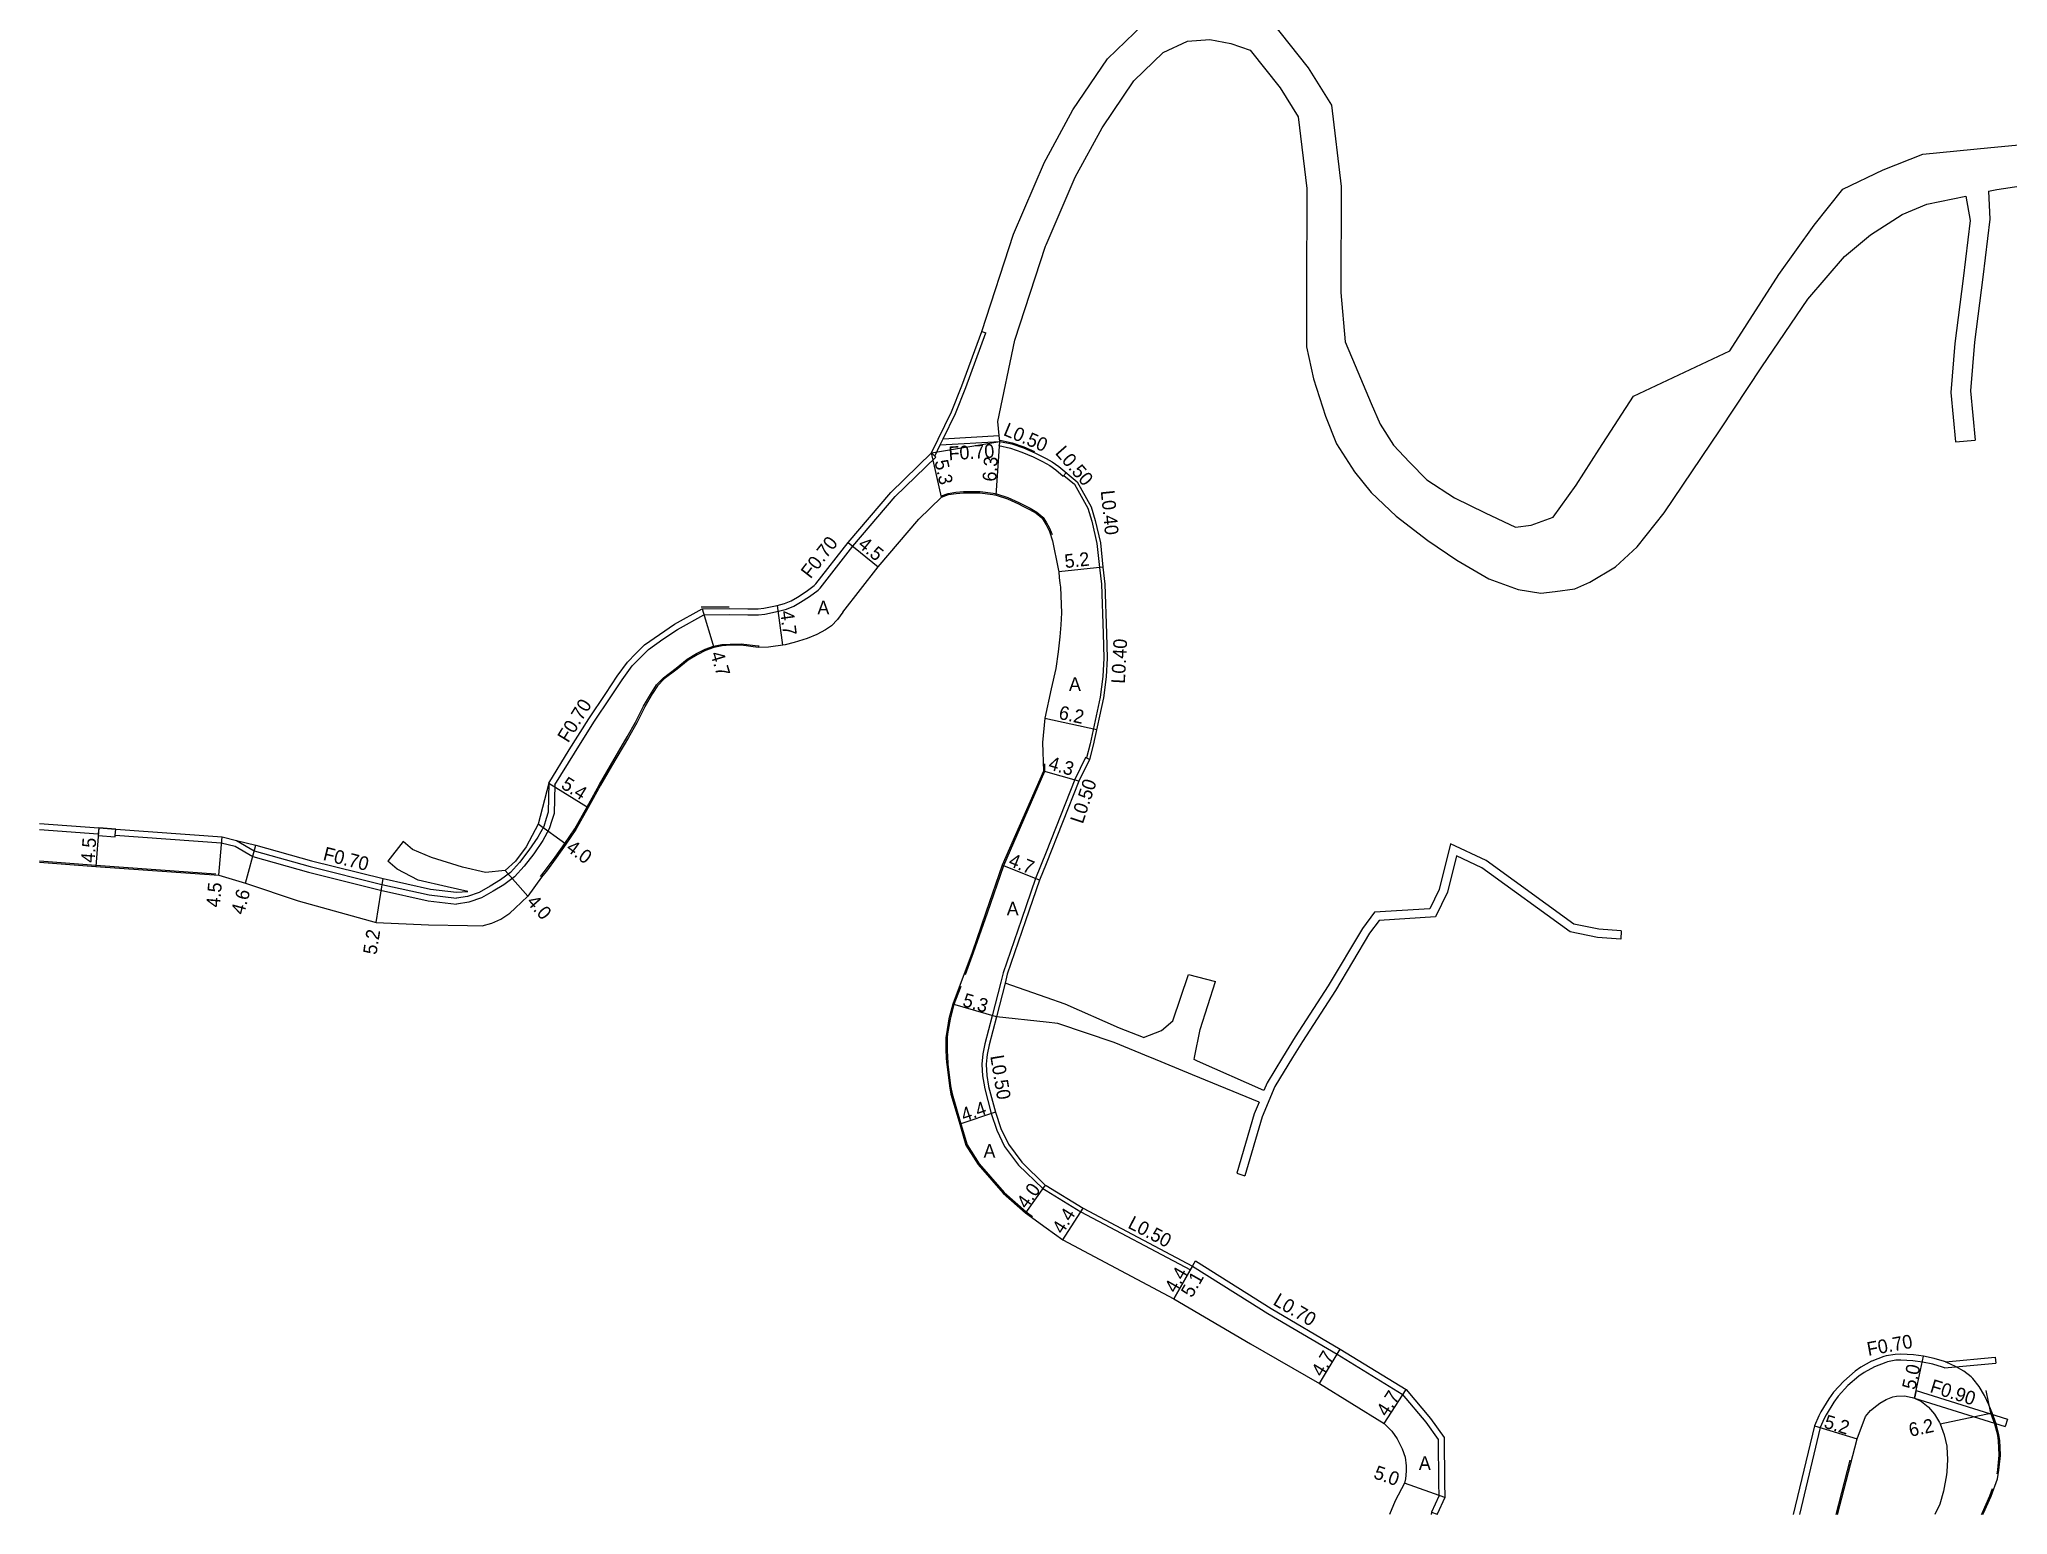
# Model space of a CAD drawing. Header units: metres. Extents: x -20000 to -16000, y -99000 to -96000.
# Drawn here: x -17600 to -17370.1, y -97800 to -97627.8 of the extents above; entities that cross this region are included whole.
import ezdxf

# ---------------------------------------------------------------- set-up
doc = ezdxf.new("R2010")
doc.units = ezdxf.units.M
doc.header["$LTSCALE"] = 2.5
for name, color, linetype in [('側溝・桝', 7, 'Continuous'), ('幅員', 7, 'Continuous'), ('歩道・分離帯・安全施設', 7, 'Continuous'), ('舗装', 7, 'Continuous'), ('道路', 7, 'Continuous')]:
    doc.layers.add(name, color=color, linetype=linetype)
doc.styles.get("Standard").update_dxf_attribs({"font": ''})
doc.styles.get('Standard').set_extended_font_data('@MS PGothic')

msp = doc.modelspace()

# ---------------------------------------------------------------- texts
at = {"layer": '側溝・桝'}
for s, rotation, p in [('L0.50', 337.2345, (-17487.52, -97673.93)), ('F0.70', 3.4701, (-17493.78, -97676.9)), ('L0.50', 311.1867, (-17481.45, -97676.08)), ('L0.40', 275.6605, (-17476.05, -97680.47)), ('F0.70', 52.2263, (-17509.94, -97690.81)), ('L0.40', 86.8741, (-17473.24, -97703.01)), ('F0.70', 58.3073, (-17538.24, -97709.97)), ('L0.50', 71.6835, (-17478.15, -97719.42)), ('F0.70', 345.9387, (-17566.96, -97723.55)), ('L0.50', 279.3607, (-17488.96, -97746.47)), ('L0.50', 332.5283, (-17472.99, -97766.46)), ('L0.70', 329.52, (-17456.03, -97775.42)), ('F0.70', 10.3786, (-17386.41, -97781.47)), ('F0.90', 342.695, (-17379.31, -97785.68))]:
    msp.add_text(s, height=1.6, rotation=rotation, dxfattribs=at).set_placement(p)
at = {"layer": '幅員'}
for s, rotation, p in [('5.3', 282.8636, (-17495.48, -97677.03)), ('6.3', 86.0138, (-17488.27, -97679.42)), ('4.5', 320.8591, (-17504.51, -97686.93)), ('5.2', 6.0693, (-17480.19, -97689.49)), ('4.7', 277.6812, (-17513.5, -97694.55)), ('4.7', 286.8682, (-17521.66, -97699.48)), ('6.2', 347.5878, (-17481.05, -97707.07)), ('4.3', 343.8884, (-17482.26, -97712.95)), ('5.4', 328.1533, (-17539.18, -97715.11)), ('4.5', 85.8053, (-17593.56, -97723.93)), ('4.0', 323.8476, (-17538.59, -97722.4)), ('4.7', 338.356, (-17486.93, -97724.21)), ('4.5', 85.1313, (-17578.93, -97729.15)), ('4.6', 74.9695, (-17576.11, -97730.04)), ('4.0', 311.7859, (-17543.18, -97728.52)), ('5.2', 80.8932, (-17560.64, -97734.69)), ('5.3', 343.6897, (-17492.29, -97740.6)), ('4.4', 18.6481, (-17492.03, -97754.14)), ('4.0', 54.2722, (-17484.7, -97764.4)), ('4.4', 57.6601, (-17480.49, -97767.34)), ('4.4', 60.224, (-17467.3, -97774.23)), ('5.1', 60.224, (-17465.39, -97774.76)), ('4.7', 58.7475, (-17450.2, -97784.01)), ('5.0', 77.7434, (-17380.93, -97785.49)), ('4.7', 57.1629, (-17442.63, -97788.66)), ('5.2', 342.9403, (-17391.7, -97789.82)), ('6.2', 11.8898, (-17381.5, -97790.92)), ('5.0', 340.5711, (-17444.28, -97795.72))]:
    msp.add_text(s, height=1.6, rotation=rotation, dxfattribs=at).set_placement(p)
at = {"layer": '舗装'}
for p in [(-17509.14, -97694.89), (-17479.76, -97703.83), (-17487.03, -97730.04), (-17489.74, -97758.34), (-17438.9, -97794.78)]:
    msp.add_text('A', height=1.6, dxfattribs=at).set_placement(p)

# ---------------------------------------------------------------- linework, layer by layer
at = {"layer": '側溝・桝', "flags": 128}
for points in [[(-17495.44, -97676.41), (-17494.81, -97675.11), (-17494.46, -97674.39), (-17493.03, -97671.45), (-17491.81, -97668.38), (-17489.47, -97662.03)], [(-17489.94, -97661.85), (-17489.47, -97662.03)], [(-17494.81, -97675.11), (-17487.84, -97674.69)], [(-17494.46, -97674.39), (-17487.9, -97673.99)], [(-17487.84, -97674.69), (-17487.94, -97675.18)], [(-17511.88, -97693.93), (-17511.1, -97693.47), (-17510.05, -97692.81), (-17509.05, -97692.05), (-17508.8, -97691.81), (-17505, -97686.92), (-17500.05, -97681.13), (-17495.32, -97676.53)], [(-17495.32, -97676.53), (-17495.44, -97676.41), (-17495.81, -97676.03)], [(-17487.94, -97675.18), (-17486.57, -97675.47), (-17485.26, -97675.93), (-17483.96, -97676.5), (-17482.87, -97677.03), (-17482.44, -97677.26)], [(-17482.44, -97677.26), (-17481.98, -97677.49), (-17481.28, -97678.02), (-17480.43, -97678.75), (-17480.1, -97678.35)], [(-17480.35, -97678.66), (-17479.11, -97679.69)], [(-17479.11, -97679.69), (-17477.55, -97682.49)], [(-17477.55, -97682.49), (-17477.1, -97684.02), (-17476.49, -97686.6), (-17476.18, -97689.42), (-17475.97, -97691.38), (-17475.76, -97697.13), (-17475.68, -97700), (-17475.8, -97702.15), (-17476.1, -97704.57), (-17477.3, -97710.02), (-17477.73, -97711.65)], [(-17539.8, -97714.79), (-17537.52, -97711.09), (-17535.26, -97707.47), (-17533.27, -97704.53), (-17531.93, -97702.52), (-17530.78, -97700.9), (-17529.84, -97699.95), (-17528.87, -97699), (-17527.18, -97697.79), (-17525.46, -97696.64), (-17522.4, -97694.94), (-17519.4, -97694.91), (-17517.28, -97694.94), (-17516.01, -97694.93), (-17515.28, -97694.87), (-17513.68, -97694.52), (-17512.76, -97694.27), (-17511.88, -97693.93)], [(-17477.36, -97711.83), (-17477.81, -97711.61), (-17479.07, -97714.17)], [(-17540.49, -97714.59), (-17540.57, -97718), (-17540.81, -97718.72), (-17541.1, -97719.64), (-17541.8, -97720.92), (-17542.82, -97722.43), (-17543.92, -97723.84), (-17544.98, -97725.01), (-17546.15, -97725.89), (-17547.36, -97726.62), (-17548.65, -97727.36), (-17550.01, -97727.82), (-17551.29, -97728.03)], [(-17539.8, -97714.79), (-17539.87, -97718.12), (-17540.15, -97718.94), (-17540.46, -97719.91), (-17541.2, -97721.28), (-17542.25, -97722.84), (-17543.38, -97724.29), (-17544.51, -97725.53), (-17545.75, -97726.47), (-17547, -97727.22), (-17548.36, -97728), (-17549.84, -97728.5), (-17551.28, -97728.74)], [(-17479.07, -97714.17), (-17482.44, -97722.65)], [(-17600, -97720.02), (-17593.12, -97720.52)], [(-17591.13, -97720.66), (-17578.76, -97721.57), (-17577.13, -97721.96)], [(-17577.13, -97721.96), (-17575.08, -97723.17), (-17568.56, -97725), (-17560.17, -97727.1), (-17554.58, -97728.34), (-17551.28, -97728.74)], [(-17576.97, -97721.28), (-17574.9, -97722.49), (-17568.38, -97724.32), (-17560.01, -97726.42), (-17554.46, -97727.65), (-17551.29, -97728.03)], [(-17482.44, -97722.65), (-17483.66, -97725.74), (-17485.29, -97730.51), (-17487.44, -97736.75), (-17487.71, -97737.82)], [(-17487.71, -97737.82), (-17488.73, -97741.77), (-17489.57, -97745.03), (-17489.8, -97746.18), (-17489.85, -97746.62)], [(-17487.23, -97737.94), (-17488.24, -97741.89)], [(-17489.85, -97746.62), (-17489.93, -97747.36), (-17489.93, -97747.46), (-17489.85, -97748.77), (-17489.64, -97750.04), (-17489.63, -97750.12), (-17488.83, -97753.15), (-17488.17, -97755.11), (-17487.28, -97757.02), (-17485.65, -97759.18), (-17482.83, -97761.93), (-17482.44, -97762.17)], [(-17482.44, -97762.17), (-17478.36, -97764.65), (-17465.57, -97771.42)], [(-17465.57, -97771.42), (-17465.33, -97770.99)], [(-17465.33, -97770.99), (-17458.63, -97775.19)], [(-17458.63, -97775.19), (-17456.53, -97776.51), (-17448.43, -97781.28), (-17440.86, -97785.93), (-17438.09, -97789.21), (-17436.63, -97791.23), (-17436.59, -97796.27), (-17436.58, -97797.85), (-17437.41, -97799.71)], [(-17377.51, -97782.88), (-17377.75, -97782.78), (-17378.89, -97782.44), (-17380.08, -97782.2), (-17381.21, -97782.03), (-17382.63, -97781.95), (-17383.19, -97781.98), (-17384.16, -97782.16), (-17384.36, -97782.22), (-17385.7, -97782.73), (-17386.9, -97783.39), (-17387.51, -97783.82), (-17388.79, -97784.91), (-17389.92, -97786.16), (-17390.44, -97786.87), (-17391.33, -97788.34), (-17391.56, -97788.78), (-17392.02, -97789.84), (-17394.46, -97800)], [(-17377.51, -97782.88), (-17371.52, -97782.3)], [(-17377.4, -97782.16), (-17371.58, -97781.6)], [(-17371.58, -97781.6), (-17371.52, -97782.3)], [(-17380.83, -97785.51), (-17381.02, -97786.4)], [(-17381.02, -97786.4), (-17370.41, -97789.7)], [(-17380.83, -97785.51), (-17370.14, -97788.84)], [(-17370.14, -97788.84), (-17370.41, -97789.7)], [(-17437.41, -97799.71), (-17437.48, -97800)], [(-17437.41, -97799.71), (-17436.75, -97799.94)]]:
    msp.add_lwpolyline(points, dxfattribs=at)
msp.add_lwpolyline([(-17593.07, -97719.82), (-17593.12, -97720.52), (-17593.14, -97720.72), (-17591.14, -97720.86), (-17591.13, -97720.66), (-17591.08, -97719.97)], close=True, dxfattribs=at)
at = {"layer": '幅員', "flags": 128}
for points in [[(-17488.28, -97680.98), (-17487.84, -97674.69)], [(-17494.63, -97681.19), (-17495.81, -97676.03)], [(-17505.55, -97686.48), (-17502.06, -97689.32)], [(-17475.79, -97689.38), (-17480.96, -97689.93)], [(-17522.59, -97694.25), (-17521.23, -97698.74)], [(-17513.85, -97693.84), (-17513.22, -97698.5)], [(-17482.57, -97706.99), (-17476.52, -97708.32)], [(-17478.62, -97714.38), (-17482.75, -97713.18)], [(-17540.49, -97714.59), (-17535.91, -97717.44)], [(-17593.07, -97719.82), (-17593.4, -97724.31)], [(-17538.51, -97721.73), (-17541.74, -97719.37)], [(-17579.03, -97725.35), (-17578.65, -97720.87)], [(-17575.92, -97726.26), (-17574.73, -97721.82)], [(-17542.95, -97727.78), (-17545.61, -97724.8)], [(-17483.19, -97725.91), (-17487.56, -97724.18)], [(-17560.67, -97730.87), (-17559.85, -97725.74)], [(-17488.24, -97741.89), (-17493.33, -97740.4)], [(-17488.35, -97753), (-17492.52, -97754.41)], [(-17482.52, -97761.53), (-17484.85, -97764.78)], [(-17480.47, -97767.93), (-17478.12, -97764.22)], [(-17467.51, -97774.81), (-17464.98, -97770.38)], [(-17465.33, -97770.99), (-17467.51, -97774.81)], [(-17450.51, -97784.7), (-17448.07, -97780.68)], [(-17381.02, -97786.4), (-17379.96, -97781.51)], [(-17442.95, -97789.35), (-17440.4, -97785.4)], [(-17392.69, -97789.62), (-17387.72, -97791.14)], [(-17378.03, -97789.39), (-17371.96, -97788.11)], [(-17435.87, -97797.99), (-17440.59, -97796.32)]]:
    msp.add_lwpolyline(points, dxfattribs=at)
at = {"layer": '歩道・分離帯・安全施設', "flags": 128}
for points in [[(-17487.81, -97674.54), (-17486.4, -97674.84), (-17485.02, -97675.32), (-17483.8, -97675.86)], [(-17494.66, -97681.05), (-17493.85, -97680.76), (-17492.96, -97680.62), (-17492.07, -97680.56), (-17491.67, -97680.55), (-17490.14, -97680.56), (-17488.62, -97680.75), (-17488.24, -97680.83), (-17486.89, -97681.26), (-17485.61, -97681.83), (-17485.07, -97682.11), (-17484.28, -97682.5), (-17483.51, -97682.95), (-17482.83, -97683.52), (-17482.77, -97683.58), (-17482.44, -97684.14)], [(-17482.44, -97684.14), (-17482.08, -97684.74), (-17481.71, -97685.56)], [(-17522.72, -97694.01), (-17519.49, -97694.01), (-17519.45, -97694)], [(-17541.49, -97725.49), (-17540.91, -97724.77), (-17539.77, -97723.23), (-17538.63, -97721.64), (-17537.48, -97719.94), (-17536.04, -97717.37), (-17535.46, -97716.32), (-17534.58, -97714.77), (-17533.3, -97712.54), (-17531.34, -97709.2), (-17530.37, -97707.47), (-17529.44, -97705.61), (-17528.53, -97704.04), (-17527.93, -97703.13), (-17527.13, -97702.28), (-17525.62, -97701.17), (-17524.33, -97700.13), (-17523.24, -97699.47), (-17522.26, -97698.96), (-17521.27, -97698.6), (-17520.29, -97698.41), (-17519.31, -97698.35), (-17518.03, -97698.34), (-17516.07, -97698.58), (-17515.93, -97698.58)], [(-17482.6, -97712.32), (-17482.6, -97713.22), (-17487.42, -97724.23), (-17489.32, -97729.76), (-17490.94, -97734.41), (-17491.89, -97736.96)], [(-17600, -97723.68), (-17593.39, -97724.16), (-17579.38, -97725.18)], [(-17492.4, -97738.34), (-17493.19, -97740.45), (-17493.63, -97742.15), (-17493.93, -97743.88), (-17493.98, -97744.29), (-17494, -97745.75), (-17493.95, -97746.61)], [(-17493.95, -97746.62), (-17493.91, -97747.22), (-17493.89, -97747.39), (-17493.58, -97749.92), (-17493.41, -97750.87), (-17492.38, -97754.37), (-17491.66, -97756.81), (-17490.24, -97759.04), (-17487.32, -97762.37), (-17484.76, -97764.66), (-17484.01, -97765.2)], [(-17372.11, -97788.15), (-17372.64, -97785.5)], [(-17371.38, -97795.22), (-17371.3, -97794.78), (-17371.14, -97793.07), (-17371.14, -97793.02), (-17371.2, -97791.37), (-17371.29, -97790.72), (-17371.63, -97789.43), (-17372.1, -97788.17), (-17372.11, -97788.15)], [(-17390.17, -97800), (-17388.52, -97793.66)], [(-17373.21, -97800), (-17373.09, -97799.75), (-17372.21, -97797.79), (-17371.9, -97796.94)]]:
    msp.add_lwpolyline(points, dxfattribs=at)
at = {"layer": '舗装'}
msp.add_lwpolyline([(-17495.81, -97676.03), (-17487.84, -97674.69)], dxfattribs=at)
at = {"layer": '道路', "flags": 128}
for points in [[(-17482.44, -97641.75), (-17479.32, -97635.99), (-17475.27, -97630.02), (-17471.06, -97625.97), (-17466.98, -97624.02), (-17463.05, -97623.72), (-17459.81, -97624.37), (-17456.19, -97625.59), (-17451.81, -97631.09), (-17449.11, -97635.45), (-17447.97, -97644.94), (-17448.01, -97657.32), (-17447.49, -97663.06), (-17446.34, -97665.82), (-17444.48, -97670.25), (-17443.4, -97672.67), (-17441.85, -97675.14), (-17439.98, -97677.13), (-17437.96, -97679.19), (-17434.73, -97681.29), (-17431.16, -97683.04), (-17427.6, -97684.72), (-17425.77, -97684.47), (-17423.21, -97683.53), (-17420.52, -97679.81), (-17417.83, -97675.61), (-17413.84, -97669.41), (-17402.57, -97664.13), (-17396.87, -97655.19), (-17392.73, -97649.46), (-17389.37, -97645.25), (-17384.67, -97642.97), (-17380.04, -97641.17), (-17372.12, -97640.37), (-17361.83, -97639.39), (-17353.58, -97638.32), (-17348.05, -97637.18), (-17345.15, -97636.29), (-17341.19, -97634.71), (-17338.92, -97633.23), (-17332.66, -97628), (-17326.46, -97622.41), (-17321.65, -97618.8), (-17312.84, -97613.65), (-17306.84, -97609.73), (-17301.04, -97604.48), (-17298.53, -97601.62), (-17295.19, -97597.75), (-17293.53, -97596.19), (-17290.89, -97594.49), (-17288.03, -97593.29), (-17285.06, -97592.19), (-17283.26, -97591.95), (-17281.16, -97591.99), (-17278.83, -97592.48), (-17276.61, -97593.16), (-17275.42, -97594.15), (-17274.14, -97595.47), (-17273.19, -97597.33), (-17272.06, -97600.05), (-17271.09, -97602.12), (-17270.64, -97604.86), (-17270.59, -97606.48), (-17270.51, -97607.6), (-17270.55, -97609.1), (-17270.87, -97610.79), (-17271.97, -97613.66), (-17273.59, -97617.52), (-17275.73, -97622.21), (-17277.21, -97628.04), (-17277.88, -97635.7), (-17278.07, -97642.41), (-17277.89, -97647.09), (-17277.01, -97650.33), (-17275.57, -97653.75), (-17273, -97656.61), (-17267.21, -97663.26), (-17260.46, -97671.04), (-17257.13, -97674.08), (-17252.33, -97676.28), (-17247.2, -97678.33), (-17241.25, -97680.57), (-17233.66, -97683.24), (-17227.95, -97686.43), (-17222.99, -97689.78), (-17218.08, -97694.07), (-17211.84, -97699.76), (-17207.28, -97703.46), (-17204.89, -97704.49), (-17203.04, -97705.12), (-17200.26, -97705.13), (-17197.35, -97704.59), (-17194.99, -97704.05), (-17191.83, -97702.96), (-17186.78, -97701.49), (-17182.32, -97700.51), (-17175.22, -97699.67), (-17168.11, -97699.16), (-17163.13, -97700.41), (-17158.42, -97702.97), (-17153.25, -97706.39), (-17151.68, -97710.49), (-17151.5, -97718.31), (-17152.83, -97724.82), (-17155.35, -97731.2), (-17160.29, -97740.28), (-17163.6, -97746.62)], [(-17372.39, -97645.48), (-17371.39, -97645.27), (-17361.58, -97643.82), (-17353.04, -97643.14), (-17347.11, -97642.65), (-17343.14, -97641.34), (-17339.19, -97639.14), (-17336.65, -97637.46), (-17330.21, -97631.27), (-17323.9, -97625.5), (-17319.43, -97622.14), (-17310.73, -97617.05), (-17304.39, -97612.91), (-17296.61, -97605.87), (-17291.51, -97600.95), (-17286.04, -97598.22), (-17282.38, -97597.89), (-17280.01, -97598.65), (-17277.36, -97600.3), (-17276.51, -97602.23), (-17275.95, -97605.31), (-17276.15, -97610.52), (-17279.57, -97621.1), (-17281.14, -97627.24), (-17282.41, -97635.65), (-17282.66, -97642.41), (-17282.76, -97647.88), (-17281.71, -97652.06), (-17279.85, -97656.29), (-17277.54, -97659.96), (-17271.6, -97666.98), (-17264.5, -97674.8), (-17260.17, -97679.26), (-17254.81, -97682.31), (-17249.63, -97684.46), (-17243.56, -97686.6), (-17235.76, -97689.35), (-17230.42, -97691.67), (-17225.93, -97694.87), (-17220.35, -97698.47), (-17214.81, -97703.43), (-17210.1, -97708), (-17207.82, -97709.71), (-17204.73, -97711.06), (-17200.98, -97711.93), (-17196.84, -97712.1), (-17193.94, -97711.63), (-17189.71, -97709.56), (-17184.76, -97706.87), (-17181.11, -97705.35), (-17174.95, -97704.23), (-17168.36, -97704.25), (-17164.8, -97704.51), (-17160.33, -97706.5), (-17156.53, -97709.02), (-17155.66, -97711.28), (-17155.51, -97717.95), (-17156.68, -97723.67), (-17158.99, -97729.51), (-17163.83, -97738.41), (-17167.65, -97745.74), (-17168.08, -97746.62)], [(-17482.44, -97651.76), (-17479.02, -97643.84), (-17475.89, -97638.07), (-17472.19, -97632.61), (-17468.75, -97629.3), (-17465.93, -97627.95), (-17463.29, -97627.75), (-17460.84, -97628.24), (-17458.58, -97629), (-17455.09, -97633.4), (-17452.98, -97636.81), (-17451.97, -97645.17), (-17452.01, -97657.3), (-17452.03, -97663.65), (-17451.21, -97667.37), (-17449.81, -97671.73), (-17448.51, -97674.96), (-17446.4, -97678.25), (-17444.48, -97680.65), (-17441.56, -97683.43), (-17437.84, -97686.27), (-17434.45, -97688.55), (-17430.73, -97690.75), (-17427.29, -97691.97), (-17424.67, -97692.4), (-17422.97, -97692.2), (-17420.7, -97691.9), (-17418.92, -97691.13), (-17415.95, -97689.35), (-17413.4, -97687.01), (-17410.24, -97683.03), (-17403.71, -97673.36), (-17398.83, -97666), (-17393.48, -97658.07), (-17389.2, -97653.09), (-17386.16, -97650.57), (-17382.47, -97648.21), (-17379.57, -97647), (-17375.02, -97646.04)], [(-17489.94, -97661.85), (-17486.24, -97650.48), (-17482.62, -97642.09), (-17482.44, -97641.75)], [(-17375.02, -97646.04), (-17374.53, -97648.91), (-17375.35, -97655.69), (-17376.32, -97663.28), (-17376.76, -97668.99), (-17376.22, -97674.75)], [(-17372.39, -97645.48), (-17372.23, -97648.73), (-17373.05, -97655.5), (-17374.02, -97663.09), (-17374.46, -97668.8), (-17373.92, -97674.56)], [(-17486.07, -97662.88), (-17482.49, -97651.89), (-17482.44, -97651.76)], [(-17495.81, -97676.03), (-17493.49, -97671.24), (-17492.28, -97668.2), (-17489.94, -97661.85)], [(-17487.84, -97674.69), (-17487.9, -97673.99), (-17488.05, -97672.37), (-17486.07, -97662.88)], [(-17487.84, -97674.69), (-17486.44, -97674.99), (-17485.07, -97675.46), (-17483.75, -97676.04), (-17482.64, -97676.58), (-17482.44, -97676.69)], [(-17376.22, -97674.75), (-17373.92, -97674.56)], [(-17512.19, -97693.29), (-17511.47, -97692.87), (-17510.45, -97692.23), (-17509.5, -97691.51), (-17509.31, -97691.34), (-17505.55, -97686.48), (-17500.56, -97680.65), (-17495.81, -97676.03)], [(-17482.44, -97676.69), (-17481.71, -97677.07), (-17480.96, -97677.63), (-17478.79, -97679.43)], [(-17506.16, -97694.62), (-17502.06, -97689.32), (-17497.3, -97683.76), (-17494.63, -97681.19), (-17493.81, -97680.9), (-17492.95, -97680.77), (-17492.06, -97680.71), (-17491.67, -97680.7), (-17490.15, -97680.71), (-17488.65, -97680.9), (-17488.28, -97680.98), (-17486.95, -97681.4), (-17485.67, -97681.97), (-17485.14, -97682.24), (-17484.36, -97682.64), (-17483.6, -97683.08), (-17482.93, -97683.63), (-17482.9, -97683.67), (-17482.44, -97684.44), (-17482.02, -97685.23), (-17481.68, -97686.3), (-17481.01, -97689.56)], [(-17478.79, -97679.43), (-17477.18, -97682.34)], [(-17477.18, -97682.34), (-17476.71, -97683.92), (-17476.09, -97686.53), (-17475.79, -97689.38), (-17475.58, -97691.35), (-17475.36, -97697.12), (-17475.28, -97700.01), (-17475.4, -97702.18), (-17475.71, -97704.64), (-17476.92, -97710.15), (-17477.36, -97711.83)], [(-17481.01, -97689.56), (-17480.96, -97689.93), (-17480.89, -97690.57), (-17480.82, -97691.23), (-17480.76, -97691.73), (-17480.65, -97694.71), (-17480.7, -97696.11), (-17480.82, -97697.52), (-17481.03, -97699.28), (-17481.3, -97701.2), (-17481.82, -97703.58), (-17482.57, -97706.99), (-17482.84, -97709.85)], [(-17506.16, -97694.62), (-17506.8, -97695.47), (-17507.51, -97696.23), (-17508.2, -97696.7), (-17509.21, -97697.23), (-17510.34, -97697.7), (-17511.85, -97698.19), (-17512.9, -97698.46), (-17514.85, -97698.72), (-17516.07, -97698.74), (-17518.04, -97698.49), (-17519.3, -97698.5), (-17520.27, -97698.56), (-17521.23, -97698.74), (-17522.2, -97699.1), (-17523.17, -97699.6), (-17524.25, -97700.25), (-17525.53, -97701.29), (-17527.03, -97702.4), (-17527.81, -97703.22), (-17528.4, -97704.12), (-17529.31, -97705.68), (-17530.24, -97707.54), (-17531.21, -97709.28), (-17533.17, -97712.61), (-17534.45, -97714.84), (-17535.33, -97716.4), (-17535.91, -97717.44), (-17537.35, -97720.02), (-17538.51, -97721.73), (-17539.64, -97723.32), (-17540.79, -97724.87), (-17541.37, -97725.58), (-17542.95, -97727.78), (-17544.44, -97729.2)], [(-17540.49, -97714.59), (-17538.12, -97710.72), (-17535.85, -97707.09), (-17533.85, -97704.14), (-17532.51, -97702.12), (-17531.32, -97700.45), (-17530.33, -97699.45), (-17529.32, -97698.46), (-17527.58, -97697.22), (-17525.83, -97696.04), (-17522.59, -97694.25), (-17519.4, -97694.21), (-17517.28, -97694.24), (-17516.04, -97694.23), (-17515.38, -97694.18), (-17513.85, -97693.84), (-17512.98, -97693.6), (-17512.19, -97693.29)], [(-17482.84, -97709.85), (-17482.75, -97713.18), (-17487.56, -97724.18), (-17489.46, -97729.71), (-17491.08, -97734.36), (-17493.33, -97740.4), (-17493.77, -97742.12), (-17494.08, -97743.86), (-17494.13, -97744.28), (-17494.15, -97745.76), (-17494.1, -97746.62)], [(-17477.36, -97711.83), (-17478.62, -97714.38)], [(-17540.49, -97714.59), (-17541.74, -97719.37), (-17543.16, -97722.02), (-17544.4, -97723.71), (-17545.61, -97724.8)], [(-17478.62, -97714.38), (-17482.44, -97724.01)], [(-17600, -97719.32), (-17593.07, -97719.82), (-17591.08, -97719.97), (-17578.65, -97720.87), (-17576.97, -97721.28), (-17574.73, -97721.82), (-17568.2, -97723.65), (-17559.85, -97725.74), (-17554.34, -97726.96), (-17551.28, -97727.33), (-17549.95, -97727.23)], [(-17557.51, -97721.41), (-17559.29, -97723.69)], [(-17545.61, -97724.8), (-17547.9, -97725.01), (-17550.6, -97724.42), (-17554.21, -97723.29), (-17556.43, -97722.36), (-17557.51, -97721.41)], [(-17415.26, -97731.82), (-17417.89, -97731.64), (-17420.8, -97731.04), (-17431.05, -97723.62), (-17435.2, -97721.66), (-17436.51, -97727), (-17437.6, -97729.26), (-17444.07, -97729.64), (-17445.48, -97731.55), (-17449.49, -97738.26), (-17453.35, -97744.21), (-17454.81, -97746.62)], [(-17600, -97723.83), (-17593.4, -97724.31), (-17579.03, -97725.35), (-17575.92, -97726.26), (-17569.77, -97728.32), (-17560.67, -97730.87), (-17554.56, -97731.14), (-17550.01, -97731.23), (-17548.29, -97731.24), (-17547.16, -97730.93), (-17546.12, -97730.46), (-17545.07, -97729.77), (-17544.44, -97729.2)], [(-17549.95, -97727.23), (-17552.38, -97726.7), (-17555.78, -97725.92), (-17558.21, -97724.64), (-17559.29, -97723.69)], [(-17482.44, -97724.01), (-17483.19, -97725.91), (-17484.82, -97730.67), (-17486.96, -97736.9), (-17487.23, -97737.94)], [(-17415.33, -97732.82), (-17418.02, -97732.63), (-17421.21, -97731.97), (-17431.56, -97724.48), (-17434.52, -97723.08), (-17435.56, -97727.34), (-17436.96, -97730.22), (-17443.54, -97730.62), (-17444.65, -97732.1), (-17448.65, -97738.79), (-17452.5, -97744.74), (-17453.64, -97746.62)], [(-17415.26, -97731.82), (-17415.33, -97732.82)], [(-17482.44, -97739.62), (-17487.23, -97737.94)], [(-17471.07, -97744.29), (-17468.97, -97743.46), (-17467.64, -97742.34), (-17465.8, -97736.94)], [(-17465.8, -97736.94), (-17462.66, -97737.75)], [(-17465.1, -97746.62), (-17464.43, -97743.35), (-17462.66, -97737.75)], [(-17471.07, -97744.29), (-17473.86, -97743.2), (-17480.19, -97740.41), (-17482.44, -97739.62)], [(-17488.24, -97741.89), (-17489.08, -97745.14), (-17489.3, -97746.26), (-17489.34, -97746.62)], [(-17482.44, -97742.5), (-17488.24, -97741.89)], [(-17470.25, -97746.62), (-17474.5, -97744.87), (-17481.06, -97742.65), (-17482.44, -97742.5)], [(-17494.1, -97746.62), (-17494.06, -97747.23), (-17494.04, -97747.41), (-17493.73, -97749.95), (-17493.56, -97750.9), (-17492.52, -97754.41), (-17491.79, -97756.88), (-17490.36, -97759.13), (-17487.43, -97762.48), (-17484.85, -97764.78), (-17482.44, -97766.52)], [(-17489.34, -97746.62), (-17489.43, -97747.4), (-17489.43, -97747.45), (-17489.35, -97748.71), (-17489.15, -97749.96), (-17489.14, -97750.01), (-17488.35, -97753), (-17487.7, -97754.92), (-17486.84, -97756.76), (-17485.28, -97758.85), (-17482.52, -97761.53), (-17482.44, -97761.58)], [(-17457.56, -97751.86), (-17465.33, -97748.66), (-17470.12, -97746.67), (-17470.25, -97746.62)], [(-17465.15, -97746.86), (-17465.1, -97746.62)], [(-17456.99, -97750.49), (-17464.73, -97747.05), (-17465.15, -97746.86)], [(-17453.64, -97746.62), (-17455.71, -97750.02), (-17457.18, -97753.55), (-17459.22, -97760.44)], [(-17454.81, -97746.62), (-17456.61, -97749.57), (-17456.99, -97750.49)], [(-17457.56, -97751.86), (-17458.12, -97753.22), (-17460.17, -97760.15)], [(-17482.44, -97761.58), (-17478.12, -97764.22), (-17465.33, -97770.99), (-17464.98, -97770.38), (-17456.16, -97775.92), (-17448.07, -97780.68), (-17440.4, -97785.4), (-17437.54, -97788.77), (-17435.93, -97791), (-17435.89, -97796.25), (-17435.87, -97797.99), (-17436.75, -97799.94), (-17436.76, -97800)], [(-17460.17, -97760.15), (-17459.22, -97760.44)], [(-17482.44, -97766.52), (-17480.47, -97767.93), (-17467.51, -97774.81), (-17458.57, -97780.04), (-17450.51, -97784.7), (-17442.95, -97789.35), (-17442.05, -97790.27), (-17441.42, -97791.16), (-17440.83, -97792.33), (-17440.51, -97793.29), (-17440.37, -97794.3), (-17440.37, -97794.92), (-17440.46, -97795.84), (-17440.59, -97796.32), (-17441.67, -97798.4), (-17442.33, -97800)], [(-17373.04, -97800), (-17372.95, -97799.82), (-17372.07, -97797.85), (-17371.34, -97795.82), (-17371.15, -97794.8), (-17370.99, -97793.08), (-17370.99, -97793.02), (-17371.05, -97791.35), (-17371.15, -97790.69), (-17371.49, -97789.38), (-17371.96, -97788.11), (-17372.35, -97787.19), (-17372.86, -97786.08), (-17373.47, -97785.04), (-17374.22, -97784.11), (-17374.41, -97783.92), (-17375.27, -97783.25), (-17376.23, -97782.7), (-17377.23, -97782.24), (-17377.4, -97782.16), (-17377.52, -97782.12), (-17378.72, -97781.76), (-17379.96, -97781.51), (-17381.14, -97781.33), (-17382.63, -97781.25), (-17383.27, -97781.29), (-17384.32, -97781.47), (-17384.59, -97781.55), (-17385.98, -97782.08), (-17386.02, -97782.1), (-17387.28, -97782.8), (-17387.94, -97783.26), (-17389.28, -97784.41), (-17390.46, -97785.71), (-17391.03, -97786.48), (-17391.95, -97788), (-17392.19, -97788.48), (-17392.69, -97789.62), (-17395.18, -97800)], [(-17390.01, -97800), (-17387.72, -97791.14), (-17386.75, -97788.53), (-17386.15, -97787.83), (-17385.42, -97787.24), (-17385.06, -97787), (-17384.32, -97786.57), (-17383.53, -97786.25), (-17383.11, -97786.16), (-17382.19, -97786.14), (-17381.27, -97786.31), (-17381.02, -97786.4), (-17380.18, -97786.81), (-17379.43, -97787.4), (-17379.37, -97787.45), (-17378.67, -97788.28), (-17378.11, -97789.23), (-17378.03, -97789.39), (-17377.54, -97790.68), (-17377.25, -97792.02), (-17377.24, -97792.09), (-17377.15, -97793.55), (-17377.24, -97795.01), (-17377.28, -97795.37), (-17377.62, -97797.26), (-17378.07, -97798.78), (-17378.64, -97800)]]:
    msp.add_lwpolyline(points, dxfattribs=at)

msp.set_redraw_order([(e.dxf.handle, doc.entitydb.next_handle()) for e in msp.query("TEXT MTEXT ATTDEF DIMENSION ARC_DIMENSION")])  # texts and dimensions are drawn at this point

doc.saveas('drawing.dxf')
